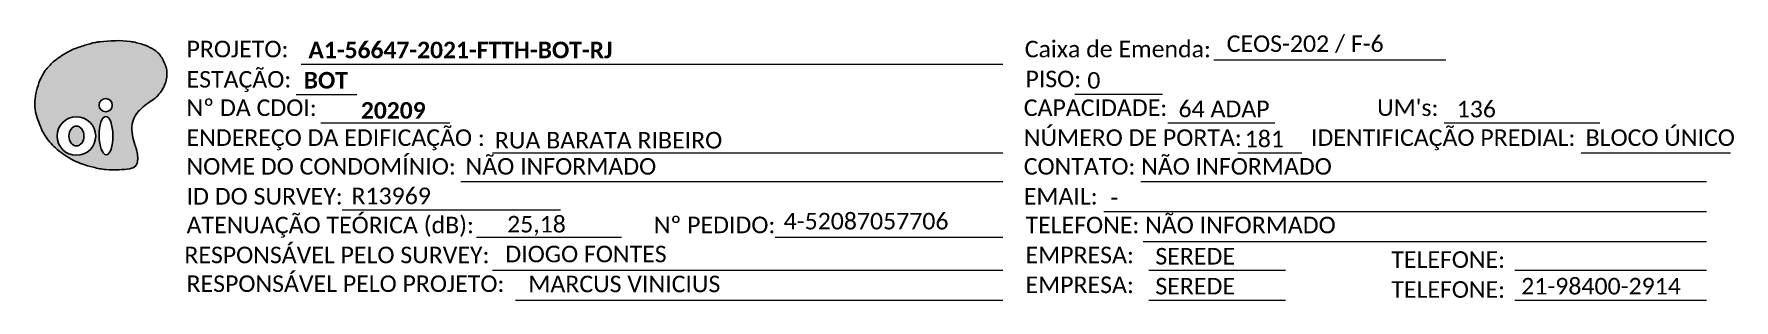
# Model space of a CAD drawing. Header units: inches. Extents: x 3370 to 6145, y 84 to 678.
# Drawn here: x 5311.2 to 5495.2, y 640.5 to 669.3 of the extents above; entities that cross this region are included whole.
import ezdxf
from ezdxf.enums import TextEntityAlignment as Align

# ---------------------------------------------------------------- set-up
doc = ezdxf.new("R2010")
doc.units = ezdxf.units.IN
doc.header["$MEASUREMENT"] = 0
doc.styles.add('WMF-Calibri0', font='calibri.ttf')
doc.styles.add('WMF-Calibri1', font='calibrib.ttf')

msp = doc.modelspace()

# ---------------------------------------------------------------- texts
at = {"color": 7, "lineweight": 0, "style": 'WMF-Calibri0'}
for s, height, p in [('PROJETO:', 1.793, (5327.7, 666.76)), ('Caixa de Emenda:', 1.7927, (5418.45, 666.76)), ('ESTAÇÃO:', 1.793, (5327.7, 663.48)), ('PISO:', 1.793, (5418.52, 663.52)), ('Nº DA CDOI:', 1.7927, (5327.7, 660.41)), ('CAPACIDADE:', 1.7927, (5418.34, 660.41)), ("UM's:", 1.793, (5456.59, 660.41)), ('ENDEREÇO DA EDIFICAÇÃO :', 1.7927, (5327.7, 657.17)), ('NÚMERO DE PORTA:', 1.7927, (5418.34, 657.17)), ('IDENTIFICAÇÃO PREDIAL:', 1.7927, (5449.43, 657.17)), ('BLOCO ÚNICO', 1.7927, (5479.17, 657.17)), ('NOME DO CONDOMÍNIO:', 1.7927, (5327.7, 654.06)), ('NÃO INFORMADO', 1.7927, (5357.91, 654.06)), ('CONTATO: NÃO INFORMADO', 1.7927, (5418.34, 654.06)), ('ID DO SURVEY:', 1.7927, (5327.7, 650.82)), ('EMAIL:', 1.793, (5418.34, 650.82)), ('ATENUAÇÃO TEÓRICA (dB):', 1.7927, (5327.7, 647.71)), ('TELEFONE: NÃO INFORMADO', 1.7927, (5418.53, 647.71)), ('Nº PEDIDO:', 1.793, (5378.28, 647.72)), ('RESPONSÁVEL PELO SURVEY:', 1.7927, (5327.46, 644.47)), ('EMPRESA:', 1.793, (5418.53, 644.47)), ('TELEFONE:', 1.793, (5458.13, 643.97)), ('RESPONSÁVEL PELO PROJETO:', 1.7927, (5327.7, 641.36)), ('EMPRESA:', 1.793, (5418.53, 641.24)), ('TELEFONE:', 1.793, (5458.13, 640.73))]:
    msp.add_text(s, height=height, dxfattribs=at).set_placement(p)
at = {"color": 7, "linetype": 'Continuous'}
for s, height, style, p in [('A1-56647-2021-FTTH-BOT-RJ', 1.7927, 'WMF-Calibri1', (5340.89, 666.66)), ('CEOS-202 / F-6', 1.7927, 'WMF-Calibri0', (5440.31, 667.34)), ('BOT', 1.793, 'WMF-Calibri1', (5340.38, 663.38)), ('0', 1.79, 'WMF-Calibri0', (5425.22, 663.37)), ('181', 1.793, 'WMF-Calibri0', (5442.26, 657.03)), ('RUA BARATA RIBEIRO', 1.7927, 'WMF-Calibri0', (5361.08, 656.89)), ('-', 1.79, 'WMF-Calibri0', (5427.7, 650.68)), ('DIOGO FONTES', 1.7927, 'WMF-Calibri0', (5362.21, 644.57)), ('SEREDE', 1.793, 'WMF-Calibri0', (5432.59, 644.33)), ('MARCUS VINICIUS', 1.7927, 'WMF-Calibri0', (5364.7, 641.33)), ('SEREDE', 1.793, 'WMF-Calibri0', (5432.59, 641.09)), ('21-98400-2914', 1.7927, 'WMF-Calibri0', (5472.19, 641.09))]:
    msp.add_text(s, height=height, dxfattribs=dict(at, style=style)).set_placement(p)
at = {"color": 7, "linetype": 'Continuous', "style": 'WMF-Calibri1'}
msp.add_text('20209', height=1.793, dxfattribs=at).set_placement((5350.08, 660.12), align=Align.CENTER)
at = {"color": 0, "linetype": 'Continuous', "style": 'WMF-Calibri0'}
for s, p in [('64 ADAP', (5435.09, 660.28)), ('136', (5465.21, 660.26)), ('R13969', (5345.55, 650.86))]:
    msp.add_text(s, height=1.793, dxfattribs=at).set_placement(p)
at = {"color": 0, "lineweight": 0, "style": 'WMF-Calibri0'}
msp.add_text('25,18', height=1.793, dxfattribs=at).set_placement((5362.4, 647.8))
at = {"color": 7, "style": 'WMF-Calibri0'}
msp.add_text('4-52087057706', height=1.7927, dxfattribs=at).set_placement((5392.34, 648.13))

# ---------------------------------------------------------------- blocks, each defined once
blk = doc.blocks.new('OI')
h = blk.add_hatch(color=40)
edge = h.paths.add_edge_path()
edge.add_spline(control_points=[(4.35, -0.67), (3.92, -0.99), (3.26, -1.5), (2.81, -2.59), (2.9, -3.5), (3.06, -4.27), (3.31, -4.85), (3.37, -5.39), (3.4, -5.88), (3.2, -6.4), (2.54, -6.61), (1.65, -6.63), (0.55, -6.67), (-0.56, -6.42), (-1.61, -6.14), (-2.77, -5.61), (-3.92, -4.77), (-4.89, -3.7), (-5.34, -2.65), (-5.6, -1.94), (-5.85, -0.96), (-5.71, 0.47), (-5.1, 2.02), (-4.14, 3.02), (-3.3, 3.61), (-2.37, 4.16), (-1.36, 4.44), (-0.56, 4.7), (0.79, 4.85), (2.24, 4.97), (3.79, 4.57), (4.67, 4.21), (5.44, 3.65), (5.76, 2.99), (6.03, 2.21), (6.01, 1.46), (5.72, 0.64), (5.31, 0.08), (4.88, -0.38), (4.51, -0.55), (4.35, -0.67)], knot_values=[0, 0, 0, 0, 1.60434, 2.417191, 3.427595, 4.282808, 4.776746, 5.304182, 5.888771, 6.258406, 6.858137, 7.79129, 8.986195, 10.124242, 11.187857, 12.242908, 13.953784, 15.414161, 16.515391, 17.349188, 17.675853, 19.552021, 21.515531, 22.568638, 23.63245, 24.621084, 25.782718, 26.745347, 27.142653, 29.870543, 31.004649, 31.921532, 32.709589, 33.801391, 34.042471, 35.192333, 35.971461, 36.628871, 37.254359, 37.836911, 37.836911, 37.836911, 37.836911], degree=3, periodic=0)
h.paths.add_polyline_path([(1.13, -0.87, -1), (-0.04, -0.87, -1)], flags=16)
edge = h.paths.add_edge_path(flags=16)
edge.add_ellipse((0.56, -3.59), major_axis=(-0.02, 1.71), ratio=0.361305, start_angle=0, end_angle=360)
h.paths.add_polyline_path([(-0.36, -3.62, -1), (-3.8, -3.62, -1)], flags=16)
edge = h.paths.add_edge_path(flags=0)
edge.add_ellipse((-2.08, -3.62), major_axis=(0, 0.885), ratio=0.758294, start_angle=0, end_angle=360)
at = {"color": 40}
for centre, radius in [((0.54, -0.87), 0.587), ((-2.08, -3.62), 1.72)]:
    blk.add_circle(centre, radius, dxfattribs=at)
blk.add_ellipse((-2.08, -3.62), major_axis=(0, 0.885), ratio=0.758294, start_param=-3.141592653589792, end_param=3.141592653589792, dxfattribs=at)
blk.add_ellipse((0.56, -3.59), major_axis=(-0.02, 1.71), ratio=0.361305, dxfattribs=at)
at = {"color": 40, "start_tangent": (-0.800898, -0.598801), "end_tangent": (-0.800898, -0.598801)}
blk.add_spline([(4.35, -0.67), (3.2, -1.78), (2.9, -2.54), (2.92, -3.55), (3.12, -4.38), (3.28, -4.85), (3.37, -5.37), (3.35, -5.95), (3.2, -6.29), (2.66, -6.55), (1.73, -6.63), (0.54, -6.62), (-0.58, -6.41), (-1.6, -6.11), (-2.56, -5.67), (-3.95, -4.67), (-4.89, -3.56), (-5.37, -2.56), (-5.64, -1.78), (-5.72, -1.46), (-5.63, 0.42), (-4.84, 2.22), (-4.13, 2.99), (-3.27, 3.62), (-2.4, 4.09), (-1.3, 4.47), (-0.37, 4.72), (0.02, 4.77), (2.75, 4.8), (3.85, 4.53), (4.69, 4.16), (5.31, 3.68), (5.85, 2.73), (5.93, 2.5), (5.94, 1.35), (5.67, 0.62), (5.29, 0.08), (4.84, -0.36), (4.35, -0.67)], degree=3, dxfattribs=at)

# ---------------------------------------------------------------- linework, layer by layer
at = {"color": 7, "lineweight": 0}
for points in [[(5438.91, 666.5), (5464.04, 666.5)], [(5340.1, 666.01), (5416.07, 666.01)], [(5339.58, 662.73), (5346.13, 662.73)], [(5423.87, 662.78), (5433.35, 662.78)], [(5342.24, 659.66), (5356.19, 659.66)], [(5433.92, 659.66), (5445.53, 659.66)], [(5463.86, 659.66), (5480.71, 659.66)], [(5360.81, 656.43), (5416.07, 656.43)], [(5441.5, 656.43), (5448.45, 656.43)], [(5478.67, 656.43), (5494.85, 656.43)], [(5357.4, 653.31), (5416.07, 653.31)], [(5431.03, 653.31), (5492.26, 653.31)], [(5344.56, 650.25), (5368.19, 650.25)], [(5426.99, 650.08), (5492.26, 650.08)], [(5359.1, 647.28), (5374.77, 647.28)], [(5391.43, 647.29), (5415.93, 647.29)], [(5391.93, 647.29), (5416.08, 647.29)], [(5431.28, 646.84), (5492.26, 646.84)], [(5360.81, 643.73), (5416.07, 643.73)], [(5431.89, 643.73), (5446.69, 643.73)], [(5471.49, 643.73), (5492.26, 643.73)], [(5363.3, 640.49), (5416.07, 640.49)], [(5431.89, 640.49), (5446.69, 640.49)], [(5471.49, 640.49), (5492.26, 640.49)]]:
    msp.add_lwpolyline(points, dxfattribs=at)

# ---------------------------------------------------------------- block references
at = {"color": 7, "xscale": 1.213923925163968, "yscale": 1.213923925164635, "zscale": 1.213923925163967, "rotation": 0.1532896024163693}
msp.add_blockref('OI', (5318.29, 662.64), dxfattribs=at)

msp.set_redraw_order([(e.dxf.handle, doc.entitydb.next_handle()) for e in msp.query("TEXT MTEXT ATTDEF DIMENSION ARC_DIMENSION")])  # texts and dimensions are drawn at this point

doc.saveas('drawing.dxf')
